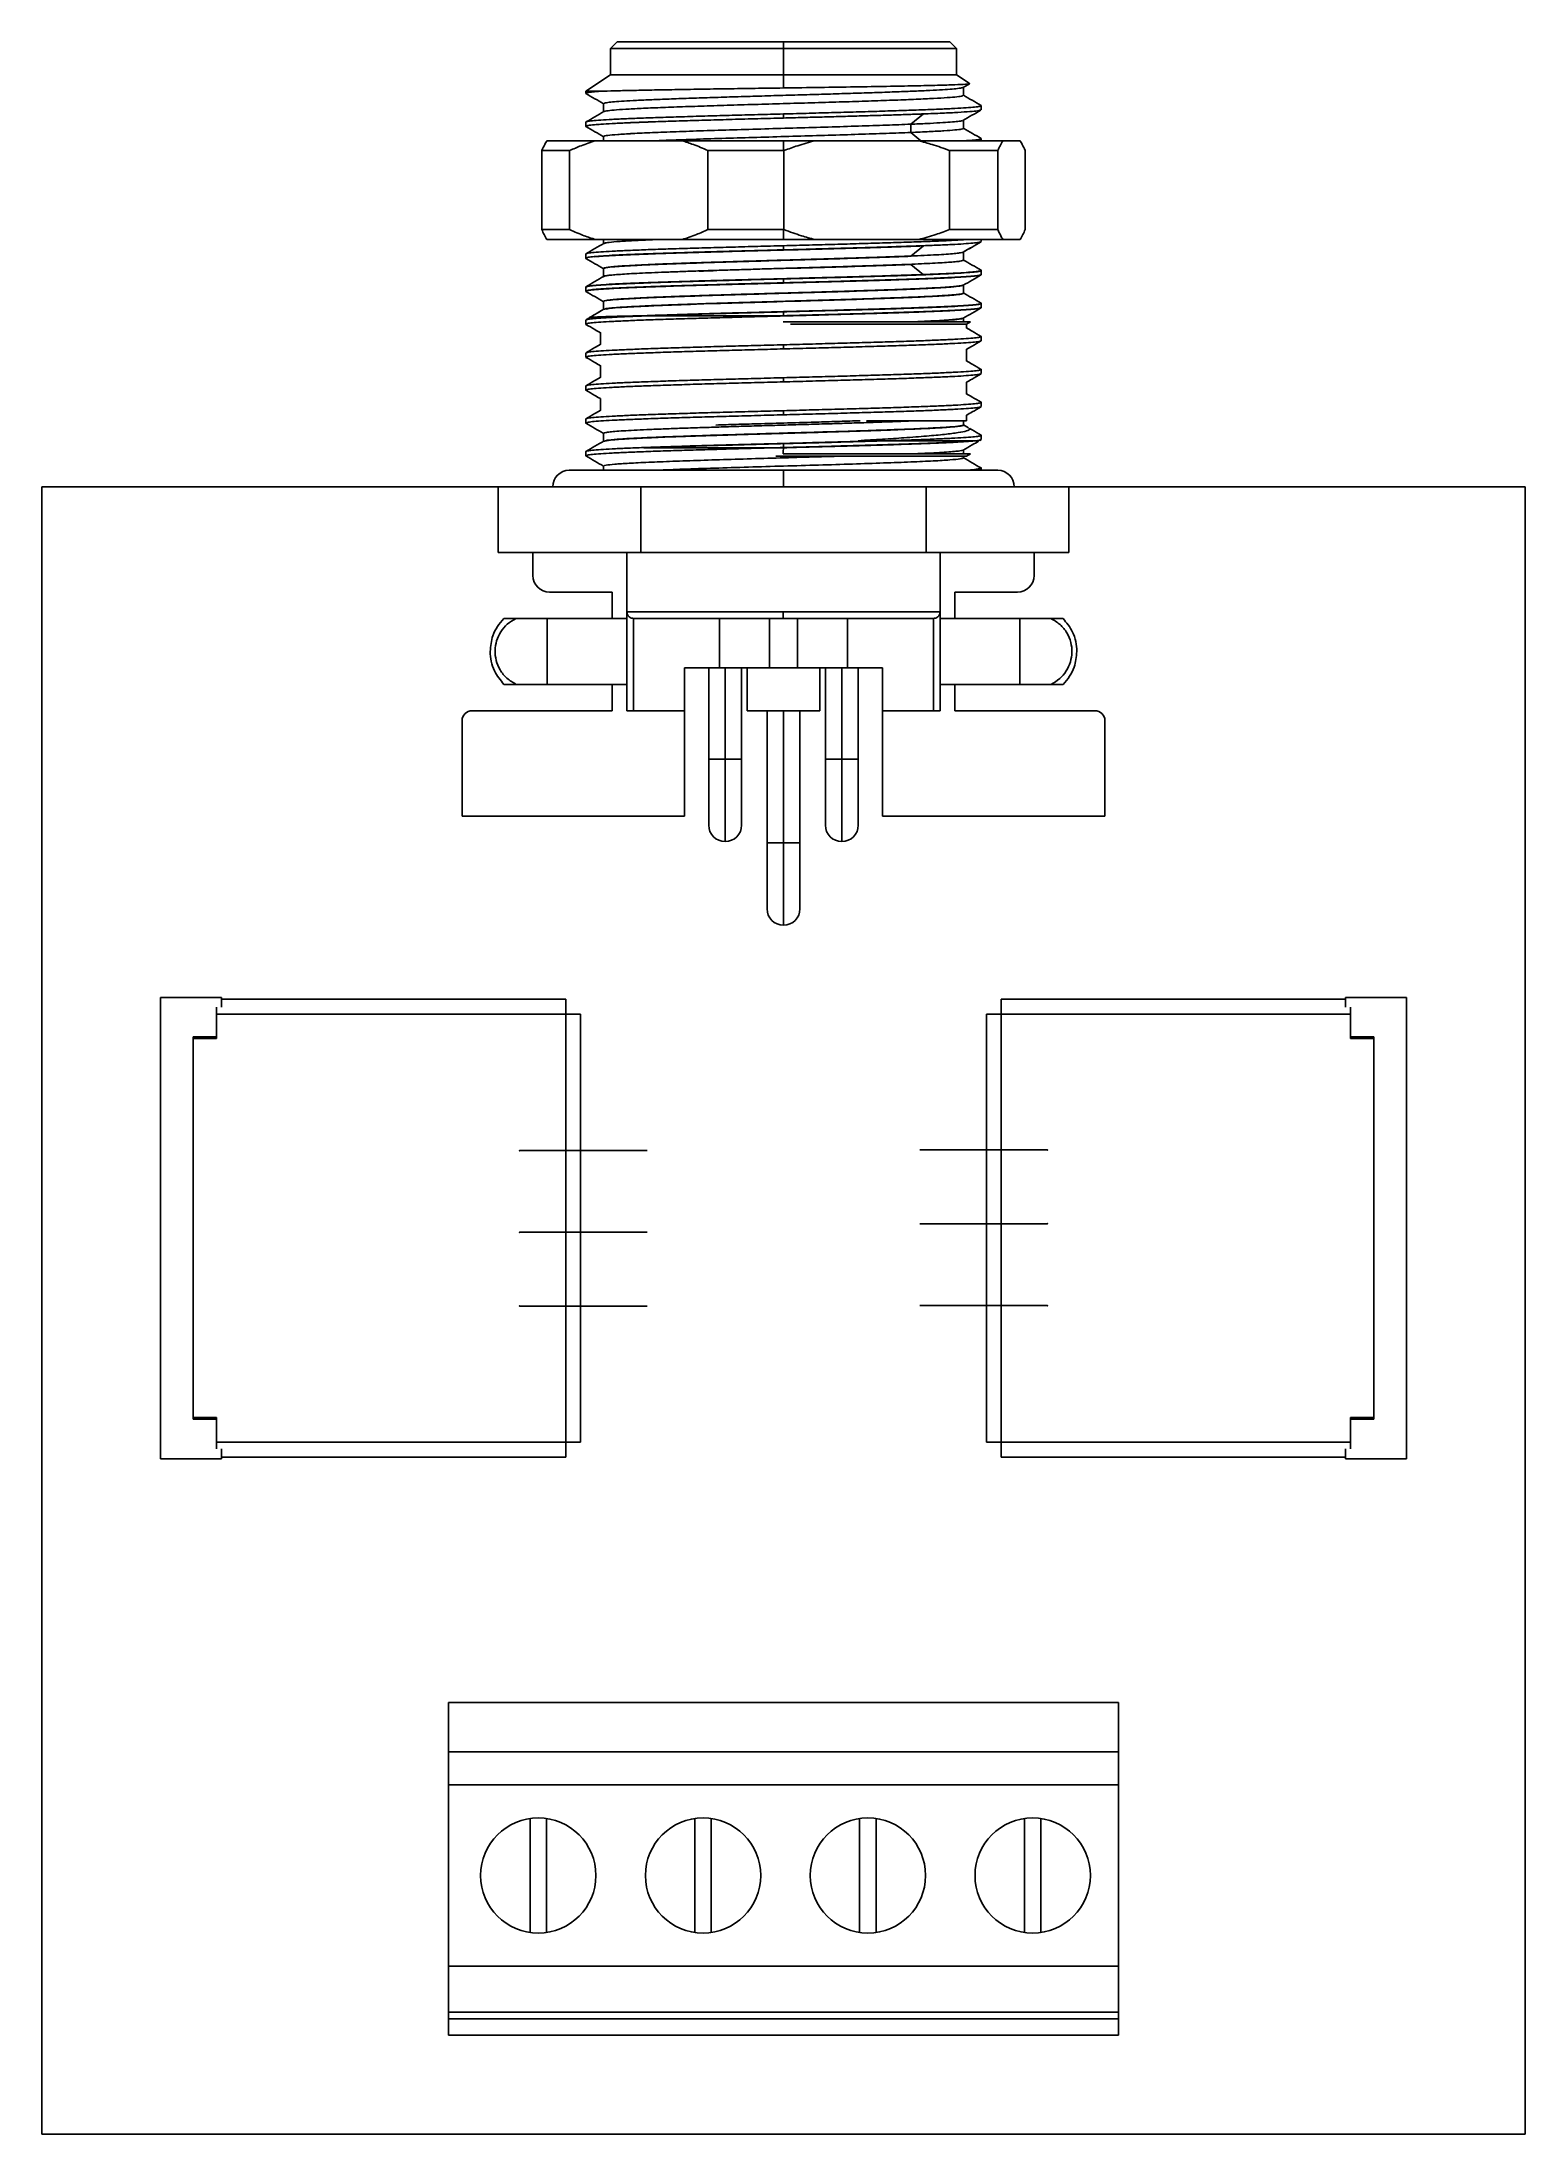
# Model space of a CAD drawing. Header units: millimetres. Extents: x 12.5 to 57.5, y -27.5 to 36.
import ezdxf

# ---------------------------------------------------------------- set-up
doc = ezdxf.new("R2010")
doc.units = ezdxf.units.MM
doc.header["$PDSIZE"] = -1

msp = doc.modelspace()

# ---------------------------------------------------------------- linework, layer by layer
at = {"color": 7, "linetype": 'Continuous', "lineweight": 25}
for p, q in [((29.95, 36), (29.75, 35.8)), ((29.75, 35.8), (29.75, 35)), ((29.75, 35.8), (40.25, 35.8)), ((29.95, 36), (40.05, 36)), ((35, 34.6), (35, 36)), ((40.25, 35.8), (40.05, 36)), ((40.25, 35), (40.25, 35.8)), ((29.75, 35), (29, 34.5)), ((29.75, 35), (40.25, 35)), ((40.636, 34.743), (40.25, 35)), ((29, 34.5), (29, 34.438)), ((29.457, 34.5), (29, 34.5)), ((40.449, 34.615), (40.647, 34.73)), ((40.459, 34.374), (40.459, 34.621)), ((29.541, 34.126), (29.541, 33.879)), ((35, 33.688), (35, 33.812)), ((39.243, 33.813), (38.86, 33.5)), ((39.243, 33.813), (38.86, 33.5)), ((41, 33.937), (41, 34.062)), ((29, 33.562), (29, 33.438)), ((29.542, 33.125), (29.542, 33)), ((38.86, 33.5), (38.86, 33.25)), ((38.86, 33.25), (39.166, 33)), ((38.86, 33.25), (39.166, 33)), ((40.459, 33.374), (40.459, 33.622)), ((41, 33), (41, 33.062)), ((27.669, 32.7), (28.512, 32.7)), ((27.669, 32.7), (27.669, 30.3)), ((27.824, 33), (42.176, 33)), ((28.512, 32.7), (28.512, 30.3)), ((32.707, 32.7), (32.707, 30.3)), ((32.707, 32.7), (35.015, 32.7)), ((35, 32.7), (35, 33)), ((35.015, 32.7), (35.015, 30.3)), ((40.037, 32.7), (40.037, 30.3)), ((40.037, 32.7), (41.503, 32.7)), ((41.503, 32.7), (41.503, 30.3)), ((42.331, 32.7), (42.331, 30.3)), ((28.512, 30.3), (27.669, 30.3)), ((42.176, 30), (27.824, 30)), ((29.542, 30), (29.542, 29.879)), ((35.015, 30.3), (32.707, 30.3)), ((35, 30.3), (35, 30)), ((41.503, 30.3), (40.037, 30.3)), ((41, 29.938), (41, 30)), ((29, 29.562), (29, 29.438)), ((35, 29.688), (35, 29.812)), ((39.243, 29.806), (38.86, 29.494)), ((38.86, 29.244), (39.243, 28.931)), ((40.459, 29.375), (40.459, 29.621)), ((29.542, 29.119), (29.542, 28.879)), ((35, 28.681), (35, 28.812)), ((40.458, 28.375), (40.458, 28.615)), ((40.994, 28.93), (40.995, 28.931)), ((41, 29.062), (41, 29.062)), ((41, 28.938), (41, 29.056)), ((41, 28.931), (41, 28.937)), ((29, 28.562), (29, 28.556)), ((29, 28.556), (29, 28.431)), ((29.004, 28.562), (29.003, 28.561)), ((29.542, 28.119), (29.542, 27.879)), ((41, 28.062), (41, 28.062)), ((41, 27.938), (41, 28.056)), ((29, 27.556), (29, 27.431)), ((29.118, 27.628), (29.005, 27.562)), ((30.76, 27.688), (34.998, 27.688)), ((34.994, 27.5), (34.991, 27.5)), ((34.994, 27.5), (40.676, 27.5)), ((34.998, 27.687), (35, 27.688)), ((34.998, 27.687), (35, 27.688)), ((35, 27.681), (35, 27.812)), ((35.211, 27.431), (40.556, 27.431)), ((40.458, 27.5), (40.458, 27.614)), ((40.556, 27.431), (40.676, 27.5)), ((40.556, 27.312), (40.556, 27.431)), ((40.995, 27.931), (40.996, 27.932)), ((41, 27.931), (41, 27.937)), ((29.444, 27.175), (29.444, 26.816)), ((35, 26.681), (35, 26.806)), ((40.556, 26.312), (40.556, 26.671)), ((41, 26.931), (41, 27.056)), ((29, 26.556), (29, 26.431)), ((29.444, 26.175), (29.444, 25.816)), ((41, 25.931), (41, 26.056)), ((29, 25.556), (29, 25.431)), ((35, 25.681), (35, 25.806)), ((40.556, 25.312), (40.556, 25.671)), ((29.444, 25.175), (29.444, 24.816)), ((35, 24.681), (35, 24.806)), ((41, 24.931), (41, 25.056)), ((29, 24.556), (29, 24.431)), ((29.57, 24.132), (29.556, 24.125)), ((37.319, 24.5), (37.324, 24.5)), ((37.522, 24.5), (40.556, 24.5)), ((40.458, 24.374), (40.458, 24.5)), ((40.614, 24.289), (40.458, 24.379)), ((40.556, 24.5), (40.556, 24.671)), ((40.636, 24.27), (40.622, 24.278)), ((40.657, 24.254), (40.638, 24.276)), ((29, 23.562), (29, 23.438)), ((29.542, 24.118), (29.542, 23.879)), ((30.76, 23.681), (34.998, 23.681)), ((34.998, 23.681), (35, 23.681)), ((35, 23.681), (35, 23.812)), ((40.914, 23.896), (38, 23.896)), ((40.459, 23.494), (40.459, 23.615)), ((40.954, 23.901), (40.996, 23.925)), ((41, 23.931), (41, 24.056)), ((41.5, 23), (28.5, 23)), ((29.541, 23.127), (29.541, 23)), ((34.764, 23.425), (40.556, 23.425)), ((34.994, 23.494), (34.991, 23.494)), ((34.994, 23.494), (40.676, 23.494)), ((35, 22.5), (35, 23)), ((40.459, 23.373), (40.459, 23.425)), ((40.556, 23.425), (40.676, 23.494)), ((41, 23), (41, 23.062)), ((57.5, 22.5), (12.5, 22.5)), ((12.5, 22.5), (12.5, -27.5)), ((26.34, 22.5), (26.34, 20.5)), ((30.67, 22.5), (30.67, 20.5)), ((39.33, 22.5), (39.33, 20.5)), ((43.66, 22.5), (43.66, 20.5)), ((57.5, -27.5), (57.5, 22.5)), ((43.66, 20.5), (26.34, 20.5)), ((27.4, 20.5), (27.4, 19.8)), ((30.25, 15.7), (30.25, 20.5)), ((39.75, 15.7), (39.75, 20.5)), ((42.6, 19.8), (42.6, 20.5)), ((27.9, 19.3), (29.8, 19.3)), ((29.8, 19.3), (29.8, 18.5)), ((40.2, 19.3), (42.1, 19.3)), ((40.2, 18.5), (40.2, 19.3)), ((26.892, 18.5), (30.25, 18.5)), ((27.832, 16.5), (27.832, 18.5)), ((39.75, 18.7), (30.25, 18.7)), ((39.55, 18.5), (30.45, 18.5)), ((30.45, 15.7), (30.45, 18.5)), ((33.062, 18.5), (33.062, 17)), ((34.577, 18.5), (34.577, 17)), ((34.99, 18.7), (34.99, 18.5)), ((35.423, 18.5), (35.423, 17)), ((36.938, 18.5), (36.938, 17)), ((39.55, 15.7), (39.55, 18.5)), ((39.75, 18.5), (43.108, 18.5)), ((42.168, 16.5), (42.168, 18.5)), ((38, 17), (32, 17)), ((32, 12.5), (32, 17)), ((32.73, 17), (32.73, 12.23)), ((33.23, 11.73), (33.23, 17)), ((33.73, 12.23), (33.73, 17)), ((33.9, 17), (33.9, 15.7)), ((36.1, 17), (36.1, 15.7)), ((36.27, 17), (36.27, 12.23)), ((36.77, 11.73), (36.77, 17)), ((37.27, 12.23), (37.27, 17)), ((38, 17), (38, 12.5)), ((26.892, 16.5), (30.25, 16.5)), ((29.8, 16.5), (29.8, 15.7)), ((39.75, 16.5), (43.108, 16.5)), ((40.2, 15.7), (40.2, 16.5)), ((25.25, 15.4), (25.25, 12.5)), ((29.8, 15.7), (25.55, 15.7)), ((32, 15.7), (30.25, 15.7)), ((36.1, 15.7), (33.9, 15.7)), ((34.5, 15.7), (34.5, 9.69)), ((35, 9.19), (35, 15.7)), ((35.5, 9.69), (35.5, 15.7)), ((39.75, 15.7), (38, 15.7)), ((44.45, 15.7), (40.2, 15.7)), ((44.75, 12.5), (44.75, 15.4)), ((32.73, 14.23), (33.73, 14.23)), ((37.27, 14.23), (36.27, 14.23)), ((25.25, 12.5), (32, 12.5)), ((38, 12.5), (44.75, 12.5)), ((34.5, 11.69), (35.5, 11.69)), ((16.095, -7), (16.095, 7)), ((16.095, 7), (17.945, 7)), ((17.945, 6.704), (17.945, 7)), ((52.055, 7), (52.055, 6.704)), ((53.905, 7), (52.055, 7)), ((53.905, 7), (53.905, -7)), ((17.795, 5.75), (17.795, 6.704)), ((17.795, 6.495), (28.845, 6.495)), ((28.395, 6.95), (17.945, 6.95)), ((28.394, -6.495), (28.394, 6.495)), ((28.395, 6.495), (28.395, 6.95)), ((28.845, 6.495), (28.845, -6.495)), ((41.155, -6.495), (41.155, 6.495)), ((52.205, 6.495), (41.155, 6.495)), ((41.605, 6.95), (41.605, 6.495)), ((41.605, 6.95), (52.055, 6.95)), ((41.606, 6.495), (41.606, -6.495)), ((52.205, 6.704), (52.205, 5.75)), ((17.095, -5.8), (17.095, 5.8)), ((17.795, 5.8), (17.095, 5.8)), ((17.095, 5.75), (17.795, 5.75)), ((52.905, 5.8), (52.205, 5.8)), ((52.905, 5.75), (52.205, 5.75)), ((52.905, 5.8), (52.905, -5.8)), ((17.095, -5.75), (17.795, -5.75)), ((17.095, -5.8), (17.795, -5.8)), ((17.795, -6.704), (17.795, -5.75)), ((52.905, -5.75), (52.205, -5.75)), ((52.205, -5.75), (52.205, -6.704)), ((52.205, -5.8), (52.905, -5.8)), ((17.795, -6.495), (28.845, -6.495)), ((17.945, -7), (17.945, -6.704)), ((28.395, -6.95), (17.945, -6.95)), ((28.395, -6.95), (28.395, -6.495)), ((52.205, -6.495), (41.155, -6.495)), ((41.605, -6.495), (41.605, -6.95)), ((41.605, -6.95), (52.055, -6.95)), ((52.055, -6.704), (52.055, -7)), ((16.095, -7), (17.945, -7)), ((53.905, -7), (52.055, -7)), ((24.84, -14.4), (45.16, -14.4)), ((24.84, -24.5), (24.84, -14.4)), ((45.16, -24.5), (45.16, -14.4)), ((24.84, -15.9), (45.16, -15.9)), ((24.84, -16.9), (45.16, -16.9)), ((27.31, -17.918), (27.31, -21.382)), ((27.81, -17.918), (27.81, -21.382)), ((32.31, -17.918), (32.31, -21.382)), ((32.81, -17.918), (32.81, -21.382)), ((37.31, -17.918), (37.31, -21.382)), ((37.81, -17.918), (37.81, -21.382)), ((42.31, -17.918), (42.31, -21.382)), ((42.81, -17.918), (42.81, -21.382)), ((24.84, -22.4), (45.16, -22.4)), ((24.84, -23.8), (45.16, -23.8)), ((24.84, -24), (45.16, -24)), ((45.16, -24.5), (24.84, -24.5)), ((12.5, -27.5), (57.5, -27.5))]:
    msp.add_line(p, q, dxfattribs=at)
at = {"color": 7, "linetype": 'Continuous'}
for p, q in [((26.993, 2.353), (30.86, 2.353)), ((43.007, 2.37), (39.14, 2.37)), ((43.007, 0.129), (39.14, 0.129)), ((26.993, -0.129), (30.86, -0.129)), ((26.993, -2.37), (30.86, -2.37)), ((43.007, -2.353), (39.14, -2.353))]:
    msp.add_line(p, q, dxfattribs=at)
at = {"color": 7, "linetype": 'Continuous', "lineweight": 25}
for centre in [(27.56, -19.65), (32.56, -19.65), (37.56, -19.65), (42.56, -19.65)]:
    msp.add_circle(centre, 1.75, dxfattribs=at)
for centre, radius, start, end in [((28.5, 22.5), 0.5, 90, 180), ((41.5, 22.5), 0.5, 0, 90), ((27.9, 19.8), 0.5, 180, 270), ((42.1, 19.8), 0.5, 270, 0), ((25.55, 15.4), 0.3, 90, 180), ((44.45, 15.4), 0.3, 0, 90), ((33.23, 12.23), 0.5, 180, 0), ((36.77, 12.23), 0.5, 180, 0), ((35, 9.69), 0.5, 180, 0)]:
    msp.add_arc(centre, radius, start, end, dxfattribs=at)
for points, knots in [([(29.457, 34.5), (29.37, 34.493), (29.198, 34.48), (29.056, 34.461), (28.991, 34.447), (29.005, 34.439), (29.007, 34.438)], [0, 0, 0, 0, 0.312512, 0.625024, 0.937535, 1, 1, 1, 1]), ([(29.002, 34.433), (29.094, 34.38), (29.273, 34.276), (29.453, 34.172), (29.541, 34.121)], [0, 0, 0, 0, 0.508474, 1, 1, 1, 1]), ([(29.457, 34.5), (29.587, 34.504), (29.846, 34.513), (30.375, 34.525), (30.993, 34.538), (31.696, 34.55), (32.465, 34.563), (33.284, 34.575), (34.136, 34.588), (34.712, 34.596), (35, 34.6)], [0, 0, 0, 0, 0.12639, 0.252383, 0.377979, 0.503178, 0.627979, 0.752383, 0.87639, 1, 1, 1, 1]), ([(40.44, 34.617), (40.436, 34.613), (40.423, 34.602), (40.295, 34.584), (40.068, 34.563), (39.745, 34.542), (39.34, 34.521), (38.856, 34.499), (38.304, 34.478), (37.693, 34.457), (37.034, 34.436), (36.339, 34.414), (35.62, 34.393), (34.89, 34.372), (34.161, 34.351), (33.448, 34.329), (32.763, 34.308), (32.117, 34.287), (31.523, 34.265), (30.99, 34.244), (30.53, 34.223), (30.148, 34.202), (29.853, 34.18), (29.653, 34.159), (29.549, 34.141), (29.552, 34.129), (29.553, 34.125)], [0, 0, 0, 0, 0.023386, 0.06659, 0.10979, 0.152992, 0.196195, 0.239395, 0.282598, 0.325798, 0.369, 0.412202, 0.455403, 0.498606, 0.541806, 0.585009, 0.62821, 0.671411, 0.714614, 0.757814, 0.801017, 0.844218, 0.887419, 0.930622, 0.973822, 1, 1, 1, 1]), ([(40.444, 34.375), (40.444, 34.369), (40.442, 34.355), (40.282, 34.332), (39.991, 34.307), (39.571, 34.282), (39.038, 34.257), (38.403, 34.232), (37.684, 34.206), (36.898, 34.181), (36.064, 34.156), (35.204, 34.131), (34.339, 34.106), (33.49, 34.081), (32.679, 34.055), (31.926, 34.03), (31.249, 34.005), (30.667, 33.98), (30.191, 33.955), (29.84, 33.93), (29.615, 33.906), (29.575, 33.89), (29.557, 33.883)], [0, 0, 0, 0, 0.03559, 0.086744, 0.137894, 0.189048, 0.240198, 0.291352, 0.342503, 0.393656, 0.444807, 0.49596, 0.547112, 0.598264, 0.649416, 0.700568, 0.751721, 0.802872, 0.854025, 0.905176, 0.95633, 1, 1, 1, 1]), ([(35, 34.6), (35.371, 34.606), (36.111, 34.617), (37.172, 34.633), (38.147, 34.649), (38.999, 34.666), (39.699, 34.682), (40.227, 34.698), (40.545, 34.714), (40.677, 34.726), (40.637, 34.733), (40.63, 34.734)], [0, 0, 0, 0, 0.123314, 0.246114, 0.368397, 0.490166, 0.611419, 0.732157, 0.85238, 0.972087, 1, 1, 1, 1]), ([(40.996, 34.069), (40.905, 34.121), (40.726, 34.225), (40.547, 34.328), (40.459, 34.379)], [0, 0, 0, 0, 0.507632, 1, 1, 1, 1]), ([(29.021, 33.429), (29.012, 33.432), (28.982, 33.442), (29.038, 33.458), (29.187, 33.479), (29.441, 33.5), (29.789, 33.521), (30.226, 33.542), (30.745, 33.562), (31.337, 33.583), (31.991, 33.604), (32.697, 33.625), (33.443, 33.646), (34.215, 33.667), (34.738, 33.681), (35, 33.688)], [0, 0, 0, 0, 0.03311, 0.113684, 0.194258, 0.274833, 0.355407, 0.435981, 0.516555, 0.597129, 0.677703, 0.758278, 0.838852, 0.919426, 1, 1, 1, 1]), ([(29.549, 33.883), (29.458, 33.831), (29.277, 33.726), (29.095, 33.621), (29.004, 33.568)], [0, 0, 0, 0, 0.499981, 1, 1, 1, 1]), ([(29.28, 33.486), (29.335, 33.49), (29.469, 33.502), (29.791, 33.521), (30.226, 33.542), (30.746, 33.563), (31.337, 33.583), (31.991, 33.604), (32.697, 33.625), (33.443, 33.646), (34.215, 33.667), (34.738, 33.681), (35, 33.688)], [0, 0, 0, 0, 0.072073, 0.17518, 0.278275, 0.381381, 0.484486, 0.587582, 0.69069, 0.793793, 0.89689, 1, 1, 1, 1]), ([(35, 33.812), (35.262, 33.819), (35.785, 33.833), (36.557, 33.854), (37.303, 33.875), (38.009, 33.896), (38.663, 33.917), (39.255, 33.937), (39.774, 33.958), (40.211, 33.979), (40.559, 34), (40.813, 34.021), (40.961, 34.042), (41.018, 34.058), (40.989, 34.068), (40.982, 34.07)], [0, 0, 0, 0, 0.080905, 0.161811, 0.242716, 0.323621, 0.404526, 0.485432, 0.566337, 0.647242, 0.728147, 0.809053, 0.889958, 0.970863, 1, 1, 1, 1]), ([(35, 33.688), (35.196, 33.693), (35.589, 33.703), (36.172, 33.719), (36.744, 33.734), (37.3, 33.75), (37.833, 33.766), (38.338, 33.781), (38.814, 33.797), (39.1, 33.807), (39.243, 33.813)], [0, 0, 0, 0, 0.124999, 0.24999, 0.374993, 0.500001, 0.624996, 0.749989, 0.874995, 1, 1, 1, 1]), ([(40.979, 33.927), (40.955, 33.92), (40.903, 33.905), (40.668, 33.883), (40.31, 33.859), (39.841, 33.836), (39.442, 33.82), (39.243, 33.812)], [0, 0, 0, 0, 0.178664, 0.383998, 0.589332, 0.794666, 1, 1, 1, 1]), ([(40.441, 33.611), (40.532, 33.664), (40.715, 33.77), (40.898, 33.876), (40.989, 33.929)], [0, 0, 0, 0, 0.499972, 1, 1, 1, 1]), ([(29.029, 33.426), (29.017, 33.43), (28.984, 33.441), (29.004, 33.452), (29.061, 33.46), (29.066, 33.46)], [0, 0, 0, 0, 0.343569, 0.944018, 1, 1, 1, 1]), ([(29.007, 33.43), (29.098, 33.378), (29.276, 33.275), (29.454, 33.172), (29.542, 33.121)], [0, 0, 0, 0, 0.509317, 1, 1, 1, 1]), ([(29.009, 33.429), (29.099, 33.377), (29.276, 33.274), (29.454, 33.172), (29.542, 33.121)], [0, 0, 0, 0, 0.507824, 1, 1, 1, 1]), ([(38.86, 33.5), (38.619, 33.491), (38.138, 33.472), (37.284, 33.443), (36.366, 33.415), (35.404, 33.387), (34.429, 33.358), (33.472, 33.33), (32.563, 33.302), (31.731, 33.273), (31.003, 33.245), (30.401, 33.217), (29.941, 33.188), (29.654, 33.16), (29.528, 33.139), (29.553, 33.127), (29.557, 33.125)], [0, 0, 0, 0, 0.075532, 0.151054, 0.226585, 0.302108, 0.377638, 0.453162, 0.528692, 0.604216, 0.679745, 0.75527, 0.830798, 0.906325, 0.981851, 1, 1, 1, 1]), ([(38.86, 33.5), (38.619, 33.491), (38.138, 33.472), (37.284, 33.443), (36.366, 33.415), (35.404, 33.387), (34.429, 33.358), (33.471, 33.33), (32.563, 33.302), (31.731, 33.273), (31.003, 33.245), (30.4, 33.217), (29.942, 33.189), (29.65, 33.16), (29.521, 33.136), (29.558, 33.121), (29.572, 33.116)], [0, 0, 0, 0, 0.073712, 0.147414, 0.221126, 0.294828, 0.368539, 0.442243, 0.515952, 0.589657, 0.663366, 0.737072, 0.81078, 0.884486, 0.958193, 1, 1, 1, 1]), ([(38.86, 33.25), (38.619, 33.24), (38.138, 33.222), (37.284, 33.193), (36.366, 33.165), (35.404, 33.137), (34.429, 33.108), (33.471, 33.08), (32.565, 33.052), (31.773, 33.025), (31.346, 33.008), (31.153, 33)], [0, 0, 0, 0, 0.113367, 0.22672, 0.340086, 0.45344, 0.566805, 0.68016, 0.793524, 0.90688, 1, 1, 1, 1]), ([(38.86, 33.25), (38.619, 33.24), (38.138, 33.222), (37.284, 33.193), (36.366, 33.165), (35.404, 33.137), (34.429, 33.108), (33.471, 33.08), (32.565, 33.052), (31.773, 33.025), (31.346, 33.008), (31.153, 33)], [0, 0, 0, 0, 0.113367, 0.22672, 0.340086, 0.45344, 0.566805, 0.68016, 0.793524, 0.90688, 1, 1, 1, 1]), ([(40.433, 33.613), (40.43, 33.611), (40.419, 33.602), (40.299, 33.585), (40.076, 33.564), (39.755, 33.543), (39.356, 33.521), (39.025, 33.507), (38.86, 33.5)], [0, 0, 0, 0, 0.061867, 0.249502, 0.437122, 0.624755, 0.81238, 1, 1, 1, 1]), ([(40.457, 33.375), (40.445, 33.367), (40.422, 33.35), (40.217, 33.325), (39.889, 33.3), (39.442, 33.275), (39.054, 33.258), (38.86, 33.25)], [0, 0, 0, 0, 0.194554, 0.395919, 0.59728, 0.798646, 1, 1, 1, 1]), ([(41.001, 33.064), (40.91, 33.117), (40.73, 33.221), (40.549, 33.326), (40.459, 33.378)], [0, 0, 0, 0, 0.50227, 1, 1, 1, 1]), ([(40.986, 33.062), (40.99, 33.06), (41.006, 33.049), (40.895, 33.031), (40.737, 33.013), (40.571, 33.003), (40.53, 33)], [0, 0, 0, 0, 0.124956, 0.499975, 0.874994, 1, 1, 1, 1]), ([(40.986, 33.062), (40.99, 33.06), (41.006, 33.049), (40.895, 33.031), (40.738, 33.013), (40.575, 33.003), (40.536, 33)], [0, 0, 0, 0, 0.125792, 0.503319, 0.880847, 1, 1, 1, 1]), ([(27.669, 32.7), (27.698, 32.765), (27.749, 32.878), (27.801, 32.963), (27.824, 33)], [0, 0, 0, 0, 0.567052, 1, 1, 1, 1]), ([(29.297, 33), (29.15, 32.952), (28.886, 32.866), (28.628, 32.751), (28.512, 32.7)], [0, 0, 0, 0, 0.553419, 1, 1, 1, 1]), ([(32.707, 32.7), (32.56, 32.765), (32.302, 32.878), (32.037, 32.963), (31.922, 33)], [0, 0, 0, 0, 0.567052, 1, 1, 1, 1]), ([(35.955, 33), (35.779, 32.952), (35.462, 32.866), (35.153, 32.751), (35.015, 32.7)], [0, 0, 0, 0, 0.553419, 1, 1, 1, 1]), ([(40.037, 32.7), (39.862, 32.765), (39.553, 32.878), (39.235, 32.963), (39.098, 33)], [0, 0, 0, 0, 0.567052, 1, 1, 1, 1]), ([(41.658, 33), (41.629, 32.952), (41.576, 32.866), (41.526, 32.751), (41.503, 32.7)], [0, 0, 0, 0, 0.553419, 1, 1, 1, 1]), ([(42.331, 32.7), (42.302, 32.765), (42.251, 32.878), (42.199, 32.963), (42.176, 33)], [0, 0, 0, 0, 0.567052, 1, 1, 1, 1]), ([(27.824, 30), (27.795, 30.048), (27.743, 30.134), (27.692, 30.249), (27.669, 30.3)], [0, 0, 0, 0, 0.553419, 1, 1, 1, 1]), ([(28.512, 30.3), (28.659, 30.235), (28.917, 30.122), (29.182, 30.037), (29.297, 30)], [0, 0, 0, 0, 0.567052, 1, 1, 1, 1]), ([(29.549, 29.883), (29.458, 29.831), (29.277, 29.726), (29.095, 29.621), (29.005, 29.569)], [0, 0, 0, 0, 0.499981, 1, 1, 1, 1]), ([(29.548, 29.883), (29.458, 29.831), (29.277, 29.726), (29.095, 29.621), (29.005, 29.569)], [0, 0, 0, 0, 0.4991832, 1, 1, 1, 1]), ([(31.155, 30), (31.095, 29.998), (30.793, 29.986), (30.369, 29.965), (29.918, 29.936), (29.626, 29.908), (29.573, 29.89), (29.547, 29.881)], [0, 0, 0, 0, 0.058382, 0.29532, 0.532259, 0.769201, 1, 1, 1, 1]), ([(31.155, 30), (31.095, 29.998), (30.793, 29.986), (30.369, 29.965), (29.919, 29.936), (29.632, 29.909), (29.581, 29.891), (29.556, 29.883)], [0, 0, 0, 0, 0.059505, 0.301004, 0.542502, 0.784004, 1, 1, 1, 1]), ([(31.922, 30), (32.069, 30.048), (32.333, 30.134), (32.591, 30.249), (32.707, 30.3)], [0, 0, 0, 0, 0.553419, 1, 1, 1, 1]), ([(40.981, 29.93), (40.974, 29.925), (40.955, 29.914), (40.809, 29.896), (40.56, 29.875), (40.211, 29.854), (39.774, 29.833), (39.255, 29.812), (38.663, 29.792), (38.009, 29.771), (37.303, 29.75), (36.557, 29.729), (35.785, 29.708), (35.262, 29.694), (35, 29.688)], [0, 0, 0, 0, 0.05368, 0.139709, 0.225738, 0.311767, 0.397796, 0.483825, 0.569854, 0.655884, 0.741913, 0.827942, 0.913971, 1, 1, 1, 1]), ([(40.981, 29.93), (40.974, 29.925), (40.955, 29.914), (40.809, 29.896), (40.56, 29.875), (40.211, 29.854), (39.774, 29.833), (39.255, 29.812), (38.663, 29.792), (38.009, 29.771), (37.303, 29.75), (36.557, 29.729), (35.785, 29.708), (35.262, 29.694), (35, 29.688)], [0, 0, 0, 0, 0.05368, 0.139709, 0.225738, 0.311767, 0.397796, 0.483825, 0.569854, 0.655884, 0.741913, 0.827942, 0.913971, 1, 1, 1, 1]), ([(35.015, 30.3), (35.191, 30.235), (35.5, 30.122), (35.817, 30.037), (35.955, 30)], [0, 0, 0, 0, 0.567052, 1, 1, 1, 1]), ([(39.098, 30), (39.273, 30.048), (39.591, 30.134), (39.899, 30.249), (40.037, 30.3)], [0, 0, 0, 0, 0.553419, 1, 1, 1, 1]), ([(40.448, 29.615), (40.539, 29.667), (40.721, 29.773), (40.903, 29.878), (40.994, 29.931)], [0, 0, 0, 0, 0.499979, 1, 1, 1, 1]), ([(40.451, 29.616), (40.541, 29.669), (40.722, 29.773), (40.903, 29.878), (40.994, 29.931)], [0, 0, 0, 0, 0.497166, 1, 1, 1, 1]), ([(41.503, 30.3), (41.532, 30.235), (41.583, 30.122), (41.635, 30.037), (41.658, 30)], [0, 0, 0, 0, 0.567052, 1, 1, 1, 1]), ([(42.176, 30), (42.205, 30.048), (42.257, 30.134), (42.308, 30.249), (42.331, 30.3)], [0, 0, 0, 0, 0.553419, 1, 1, 1, 1]), ([(29.008, 29.434), (29.005, 29.435), (28.983, 29.443), (29.04, 29.458), (29.186, 29.479), (29.441, 29.5), (29.789, 29.521), (30.226, 29.542), (30.745, 29.562), (31.337, 29.583), (31.991, 29.604), (32.697, 29.625), (33.443, 29.646), (34.215, 29.667), (34.738, 29.681), (35, 29.688)], [0, 0, 0, 0, 0.012589, 0.094873, 0.177157, 0.259441, 0.341726, 0.42401, 0.506294, 0.588579, 0.670863, 0.753147, 0.835431, 0.917716, 1, 1, 1, 1]), ([(29.021, 29.423), (29.013, 29.425), (28.984, 29.435), (29.004, 29.446), (29.061, 29.453), (29.066, 29.454)], [0, 0, 0, 0, 0.273168, 0.938014, 1, 1, 1, 1]), ([(29.007, 29.424), (29.098, 29.371), (29.276, 29.268), (29.454, 29.165), (29.542, 29.114)], [0, 0, 0, 0, 0.508939, 1, 1, 1, 1]), ([(35, 29.812), (34.738, 29.806), (34.215, 29.792), (33.443, 29.771), (32.697, 29.75), (31.991, 29.729), (31.337, 29.708), (30.745, 29.688), (30.226, 29.667), (29.789, 29.646), (29.44, 29.625), (29.19, 29.604), (29.044, 29.586), (29.025, 29.574), (29.018, 29.57)], [0, 0, 0, 0, 0.085813, 0.171626, 0.257438, 0.343251, 0.429064, 0.514877, 0.600689, 0.686502, 0.772315, 0.858128, 0.94394, 1, 1, 1, 1]), ([(35, 29.812), (34.738, 29.806), (34.215, 29.792), (33.443, 29.771), (32.697, 29.75), (31.991, 29.729), (31.337, 29.708), (30.745, 29.688), (30.226, 29.667), (29.789, 29.646), (29.44, 29.625), (29.19, 29.604), (29.044, 29.586), (29.025, 29.574), (29.018, 29.57)], [0, 0, 0, 0, 0.085813, 0.171626, 0.257438, 0.343251, 0.429064, 0.514877, 0.600689, 0.686502, 0.772315, 0.858128, 0.94394, 1, 1, 1, 1]), ([(29.28, 29.479), (29.335, 29.484), (29.469, 29.496), (29.791, 29.515), (30.226, 29.535), (30.746, 29.556), (31.337, 29.577), (31.991, 29.598), (32.697, 29.619), (33.443, 29.64), (34.215, 29.66), (34.738, 29.674), (35, 29.681)], [0, 0, 0, 0, 0.072073, 0.17518, 0.278275, 0.381381, 0.484486, 0.587582, 0.69069, 0.793793, 0.89689, 1, 1, 1, 1]), ([(40.449, 29.616), (40.449, 29.616), (40.449, 29.609), (40.38, 29.597), (40.237, 29.578), (40.015, 29.56), (39.727, 29.541), (39.374, 29.522), (38.962, 29.504), (38.497, 29.485), (37.983, 29.467), (37.43, 29.448), (36.843, 29.43), (36.231, 29.411), (35.603, 29.393), (34.966, 29.374), (34.33, 29.355), (33.703, 29.337), (33.094, 29.318), (32.51, 29.3), (31.96, 29.281), (31.452, 29.263), (30.992, 29.244), (30.586, 29.226), (30.24, 29.207), (29.958, 29.188), (29.745, 29.17), (29.605, 29.151), (29.535, 29.134), (29.547, 29.123), (29.553, 29.117)], [0, 0, 0, 0, 0.002452, 0.039635, 0.076817, 0.114, 0.151183, 0.188365, 0.225548, 0.26273, 0.299914, 0.337096, 0.374279, 0.411462, 0.448644, 0.485827, 0.523009, 0.560192, 0.597375, 0.634557, 0.671741, 0.708923, 0.746106, 0.783288, 0.820471, 0.857654, 0.894836, 0.932019, 0.969201, 1, 1, 1, 1]), ([(38.86, 29.494), (38.619, 29.484), (38.138, 29.465), (37.284, 29.437), (36.366, 29.409), (35.404, 29.38), (34.429, 29.352), (33.471, 29.324), (32.563, 29.295), (31.731, 29.267), (31.003, 29.239), (30.399, 29.21), (29.946, 29.182), (29.638, 29.154), (29.577, 29.135), (29.546, 29.126)], [0, 0, 0, 0, 0.076928, 0.153846, 0.230773, 0.307692, 0.384619, 0.461538, 0.538464, 0.615384, 0.692309, 0.769231, 0.846155, 0.923077, 1, 1, 1, 1]), ([(40.449, 29.616), (40.449, 29.616), (40.449, 29.609), (40.379, 29.597), (40.236, 29.578), (40.014, 29.56), (39.727, 29.541), (39.374, 29.522), (38.962, 29.504), (38.496, 29.485), (37.984, 29.467), (37.43, 29.448), (36.843, 29.43), (36.231, 29.411), (35.603, 29.393), (34.967, 29.374), (34.331, 29.355), (33.704, 29.337), (33.094, 29.318), (32.51, 29.3), (31.961, 29.281), (31.453, 29.263), (30.992, 29.244), (30.586, 29.226), (30.24, 29.207), (29.959, 29.188), (29.745, 29.17), (29.606, 29.151), (29.541, 29.136), (29.549, 29.128), (29.551, 29.125)], [0, 0, 0, 0, 0.002483, 0.04024, 0.078009, 0.11578, 0.153542, 0.191298, 0.229066, 0.266837, 0.3046, 0.342356, 0.380122, 0.417894, 0.455659, 0.493415, 0.531179, 0.56895, 0.606717, 0.644474, 0.682235, 0.720007, 0.757775, 0.795533, 0.833293, 0.871063, 0.908833, 0.946592, 0.98435, 1, 1, 1, 1]), ([(40.459, 29.376), (40.454, 29.37), (40.445, 29.359), (40.356, 29.343), (40.214, 29.326), (40.013, 29.309), (39.758, 29.293), (39.452, 29.276), (39.097, 29.26), (38.698, 29.243), (38.258, 29.226), (37.783, 29.21), (37.277, 29.193), (36.747, 29.177), (36.198, 29.16), (35.636, 29.143), (35.067, 29.127), (34.497, 29.11), (33.933, 29.094), (33.381, 29.077), (32.845, 29.06), (32.334, 29.044), (31.851, 29.027), (31.403, 29.011), (30.993, 28.994), (30.627, 28.977), (30.309, 28.961), (30.042, 28.944), (29.829, 28.928), (29.672, 28.911), (29.573, 28.895), (29.556, 28.885), (29.548, 28.88)], [0, 0, 0, 0, 0.033481, 0.066964, 0.100441, 0.133916, 0.167396, 0.200879, 0.234357, 0.267832, 0.301311, 0.334794, 0.368273, 0.401748, 0.435226, 0.468709, 0.502189, 0.535664, 0.569141, 0.602624, 0.636105, 0.66958, 0.703056, 0.736539, 0.770021, 0.803497, 0.836972, 0.870454, 0.903936, 0.937413, 0.970888, 1, 1, 1, 1]), ([(40.457, 29.375), (40.453, 29.37), (40.443, 29.359), (40.356, 29.343), (40.214, 29.326), (40.013, 29.309), (39.758, 29.293), (39.452, 29.276), (39.097, 29.26), (38.698, 29.243), (38.258, 29.226), (37.783, 29.21), (37.277, 29.193), (36.747, 29.177), (36.198, 29.16), (35.636, 29.143), (35.067, 29.127), (34.497, 29.11), (33.933, 29.094), (33.381, 29.077), (32.845, 29.06), (32.334, 29.044), (31.851, 29.027), (31.403, 29.011), (30.993, 28.994), (30.627, 28.977), (30.309, 28.961), (30.043, 28.944), (29.829, 28.928), (29.673, 28.911), (29.578, 28.896), (29.561, 28.887), (29.554, 28.883)], [0, 0, 0, 0, 0.031765, 0.065508, 0.099245, 0.13298, 0.166721, 0.200465, 0.234203, 0.267937, 0.301677, 0.335421, 0.36916, 0.402895, 0.436634, 0.470377, 0.504118, 0.537852, 0.57159, 0.605333, 0.639075, 0.67281, 0.706547, 0.740289, 0.774032, 0.807768, 0.841503, 0.875245, 0.908988, 0.942725, 0.97646, 1, 1, 1, 1]), ([(35, 29.681), (35.196, 29.686), (35.589, 29.697), (36.172, 29.712), (36.744, 29.728), (37.3, 29.744), (37.833, 29.759), (38.338, 29.775), (38.814, 29.791), (39.1, 29.801), (39.243, 29.806)], [0, 0, 0, 0, 0.124999, 0.24999, 0.374993, 0.500001, 0.624996, 0.749989, 0.874995, 1, 1, 1, 1]), ([(38.86, 29.244), (38.619, 29.234), (38.138, 29.215), (37.284, 29.187), (36.366, 29.159), (35.694, 29.139), (35.339, 29.128), (35.308, 29.128)], [0, 0, 0, 0, 0.24414, 0.488251, 0.732389, 0.9765, 1, 1, 1, 1]), ([(40.993, 29.07), (40.903, 29.122), (40.725, 29.225), (40.547, 29.328), (40.459, 29.379)], [0, 0, 0, 0, 0.506257, 1, 1, 1, 1]), ([(40.997, 29.068), (40.905, 29.121), (40.726, 29.225), (40.547, 29.328), (40.459, 29.379)], [0, 0, 0, 0, 0.509485, 1, 1, 1, 1]), ([(29.018, 28.424), (29.011, 28.426), (28.982, 28.436), (29.039, 28.452), (29.187, 28.473), (29.441, 28.494), (29.789, 28.514), (30.226, 28.535), (30.745, 28.556), (31.337, 28.577), (31.991, 28.598), (32.697, 28.619), (33.443, 28.639), (34.215, 28.66), (34.738, 28.674), (35, 28.681)], [0, 0, 0, 0, 0.029014, 0.109929, 0.190845, 0.27176, 0.352676, 0.433591, 0.514507, 0.595422, 0.676338, 0.757253, 0.838169, 0.919084, 1, 1, 1, 1]), ([(29.549, 28.883), (29.458, 28.831), (29.276, 28.726), (29.094, 28.62), (29.003, 28.568)], [0, 0, 0, 0, 0.497279, 1, 1, 1, 1]), ([(29.551, 28.885), (29.46, 28.832), (29.278, 28.727), (29.097, 28.622), (29.006, 28.569)], [0, 0, 0, 0, 0.502844, 1, 1, 1, 1]), ([(35, 28.806), (34.738, 28.799), (34.215, 28.785), (33.443, 28.764), (32.697, 28.744), (31.991, 28.723), (31.337, 28.702), (30.745, 28.681), (30.226, 28.66), (29.789, 28.639), (29.44, 28.619), (29.19, 28.598), (29.041, 28.579), (29.022, 28.567), (29.014, 28.562)], [0, 0, 0, 0, 0.085328, 0.170656, 0.255984, 0.341312, 0.42664, 0.511969, 0.597297, 0.682625, 0.767953, 0.853281, 0.938609, 1, 1, 1, 1]), ([(35, 28.812), (34.738, 28.806), (34.215, 28.792), (33.443, 28.771), (32.697, 28.75), (31.991, 28.729), (31.337, 28.708), (30.745, 28.688), (30.226, 28.667), (29.789, 28.646), (29.44, 28.625), (29.19, 28.604), (29.044, 28.586), (29.025, 28.574), (29.018, 28.57)], [0, 0, 0, 0, 0.085823, 0.171646, 0.257468, 0.343291, 0.429114, 0.514937, 0.60076, 0.686583, 0.772405, 0.858228, 0.944051, 1, 1, 1, 1]), ([(35, 28.812), (34.738, 28.806), (34.215, 28.792), (33.443, 28.771), (32.697, 28.75), (31.991, 28.729), (31.337, 28.708), (30.745, 28.688), (30.226, 28.667), (29.789, 28.646), (29.44, 28.625), (29.19, 28.604), (29.044, 28.586), (29.025, 28.574), (29.018, 28.57)], [0, 0, 0, 0, 0.085823, 0.171646, 0.257468, 0.343291, 0.429114, 0.514937, 0.60076, 0.686583, 0.772405, 0.858228, 0.944051, 1, 1, 1, 1]), ([(40.424, 28.609), (40.406, 28.604), (40.365, 28.593), (40.214, 28.576), (39.988, 28.558), (39.693, 28.539), (39.334, 28.521), (38.916, 28.502), (38.445, 28.483), (37.927, 28.465), (37.37, 28.446), (36.78, 28.428), (36.166, 28.409), (35.536, 28.391), (34.899, 28.372), (34.264, 28.354), (33.638, 28.335), (33.031, 28.316), (32.451, 28.298), (31.905, 28.279), (31.401, 28.261), (30.946, 28.242), (30.546, 28.224), (30.207, 28.205), (29.933, 28.187), (29.727, 28.168), (29.595, 28.149), (29.532, 28.132), (29.548, 28.121), (29.556, 28.117)], [0, 0, 0, 0, 0.028842, 0.066523, 0.104204, 0.141886, 0.179567, 0.217249, 0.25493, 0.292612, 0.330293, 0.367974, 0.405656, 0.443337, 0.481019, 0.5187, 0.556381, 0.594063, 0.631744, 0.669426, 0.707106, 0.744788, 0.782469, 0.820151, 0.857833, 0.895513, 0.933196, 0.970876, 1, 1, 1, 1]), ([(40.444, 28.613), (40.444, 28.613), (40.441, 28.607), (40.366, 28.595), (40.216, 28.576), (39.987, 28.558), (39.693, 28.539), (39.334, 28.521), (38.915, 28.502), (38.444, 28.483), (37.927, 28.465), (37.369, 28.446), (36.78, 28.428), (36.166, 28.409), (35.536, 28.391), (34.899, 28.372), (34.264, 28.354), (33.638, 28.335), (33.031, 28.316), (32.45, 28.298), (31.905, 28.279), (31.402, 28.261), (30.946, 28.242), (30.546, 28.224), (30.207, 28.205), (29.934, 28.187), (29.727, 28.168), (29.596, 28.149), (29.538, 28.135), (29.547, 28.127), (29.55, 28.125)], [0, 0, 0, 0, 0.000033, 0.038034, 0.076047, 0.114062, 0.152069, 0.190069, 0.22808, 0.266096, 0.304105, 0.342105, 0.380114, 0.41813, 0.45614, 0.49414, 0.532147, 0.570163, 0.608175, 0.646176, 0.684181, 0.722197, 0.76021, 0.798213, 0.836216, 0.87423, 0.912245, 0.950249, 0.988251, 1, 1, 1, 1]), ([(40.454, 28.615), (40.432, 28.606), (40.387, 28.587), (40.106, 28.559), (39.672, 28.531), (39.089, 28.502), (38.376, 28.474), (37.557, 28.446), (36.657, 28.417), (35.705, 28.389), (34.731, 28.361), (33.765, 28.333), (32.838, 28.304), (31.979, 28.276), (31.216, 28.248), (30.573, 28.219), (30.065, 28.191), (29.732, 28.163), (29.569, 28.143), (29.567, 28.134), (29.567, 28.133)], [0, 0, 0, 0, 0.056453, 0.115272, 0.174095, 0.232915, 0.291737, 0.350557, 0.409379, 0.4682, 0.527021, 0.585843, 0.644663, 0.703486, 0.762305, 0.821128, 0.879946, 0.938771, 0.997588, 1, 1, 1, 1]), ([(32.969, 29.058), (32.834, 29.054), (32.649, 29.048), (32.488, 29.042), (32.444, 29.041)], [0, 0, 0, 0, 0.732408, 1, 1, 1, 1]), ([(40.981, 29.07), (40.989, 29.068), (41.018, 29.058), (40.961, 29.042), (40.813, 29.021), (40.559, 29), (40.211, 28.979), (39.774, 28.958), (39.255, 28.938), (38.663, 28.917), (38.009, 28.896), (37.303, 28.875), (36.557, 28.854), (35.785, 28.833), (35.262, 28.819), (35, 28.812)], [0, 0, 0, 0, 0.029476, 0.110353, 0.19123, 0.272107, 0.352984, 0.433861, 0.514738, 0.595615, 0.676492, 0.757369, 0.838246, 0.919123, 1, 1, 1, 1]), ([(40.981, 29.07), (40.989, 29.068), (41.018, 29.058), (40.961, 29.042), (40.813, 29.021), (40.559, 29), (40.211, 28.979), (39.774, 28.958), (39.255, 28.938), (38.663, 28.917), (38.009, 28.896), (37.303, 28.875), (36.557, 28.854), (35.785, 28.833), (35.262, 28.819), (35, 28.812)], [0, 0, 0, 0, 0.029476, 0.110353, 0.19123, 0.272107, 0.352984, 0.433861, 0.514738, 0.595615, 0.676492, 0.757369, 0.838246, 0.919123, 1, 1, 1, 1]), ([(35, 28.688), (35.262, 28.694), (35.785, 28.708), (36.557, 28.729), (37.303, 28.75), (38.009, 28.771), (38.663, 28.792), (39.255, 28.812), (39.774, 28.833), (40.211, 28.854), (40.56, 28.875), (40.81, 28.896), (40.956, 28.914), (40.975, 28.926), (40.982, 28.93)], [0, 0, 0, 0, 0.085844, 0.171688, 0.257532, 0.343376, 0.429221, 0.515065, 0.600909, 0.686753, 0.772597, 0.858441, 0.944285, 1, 1, 1, 1]), ([(35, 28.688), (35.262, 28.694), (35.785, 28.708), (36.557, 28.729), (37.303, 28.75), (38.009, 28.771), (38.663, 28.792), (39.255, 28.812), (39.774, 28.833), (40.211, 28.854), (40.56, 28.875), (40.81, 28.896), (40.956, 28.914), (40.975, 28.926), (40.982, 28.93)], [0, 0, 0, 0, 0.085844, 0.171688, 0.257532, 0.343376, 0.429221, 0.515065, 0.600909, 0.686753, 0.772597, 0.858441, 0.944285, 1, 1, 1, 1]), ([(35, 28.681), (35.262, 28.688), (35.785, 28.702), (36.557, 28.723), (37.303, 28.744), (38.009, 28.764), (38.663, 28.785), (39.255, 28.806), (39.774, 28.827), (40.211, 28.848), (40.56, 28.869), (40.81, 28.889), (40.958, 28.908), (40.977, 28.92), (40.985, 28.925)], [0, 0, 0, 0, 0.085375, 0.17075, 0.256125, 0.3415, 0.426875, 0.512251, 0.597626, 0.683001, 0.768376, 0.853751, 0.939126, 1, 1, 1, 1]), ([(40.986, 29.056), (40.99, 29.054), (41.006, 29.043), (40.9, 29.025), (40.672, 29.001), (40.309, 28.978), (39.841, 28.955), (39.442, 28.939), (39.243, 28.931)], [0, 0, 0, 0, 0.062476, 0.249981, 0.437486, 0.624991, 0.812495, 1, 1, 1, 1]), ([(40.454, 28.612), (40.544, 28.664), (40.725, 28.769), (40.907, 28.874), (40.997, 28.926)], [0, 0, 0, 0, 0.499182, 1, 1, 1, 1]), ([(29.005, 28.425), (29.096, 28.372), (29.275, 28.269), (29.454, 28.165), (29.542, 28.114)], [0, 0, 0, 0, 0.507157, 1, 1, 1, 1]), ([(40.453, 28.381), (40.454, 28.38), (40.471, 28.375), (40.45, 28.363), (40.384, 28.346), (40.252, 28.33), (40.065, 28.313), (39.823, 28.297), (39.529, 28.28), (39.184, 28.263), (38.795, 28.247), (38.365, 28.23), (37.898, 28.214), (37.399, 28.197), (36.874, 28.18), (36.329, 28.164), (35.769, 28.147), (35.201, 28.131), (34.631, 28.114), (34.065, 28.097), (33.509, 28.081), (32.969, 28.064), (32.452, 28.048), (31.962, 28.031), (31.505, 28.014), (31.086, 27.998), (30.71, 27.981), (30.38, 27.965), (30.1, 27.948), (29.874, 27.931), (29.703, 27.915), (29.594, 27.898), (29.543, 27.886), (29.546, 27.88), (29.547, 27.879)], [0, 0, 0, 0, 0.002134, 0.035224, 0.06831, 0.1014, 0.134495, 0.167586, 0.200672, 0.233761, 0.266856, 0.299948, 0.333034, 0.366122, 0.399216, 0.43231, 0.465396, 0.498484, 0.531577, 0.564671, 0.597759, 0.630846, 0.663938, 0.697032, 0.730121, 0.763207, 0.796299, 0.829394, 0.862484, 0.895569, 0.92866, 0.961755, 0.994846, 1, 1, 1, 1]), ([(40.453, 28.375), (40.452, 28.371), (40.452, 28.361), (40.381, 28.346), (40.252, 28.33), (40.065, 28.313), (39.823, 28.297), (39.529, 28.28), (39.184, 28.263), (38.795, 28.247), (38.365, 28.23), (37.898, 28.214), (37.399, 28.197), (36.874, 28.18), (36.329, 28.164), (35.769, 28.147), (35.201, 28.131), (34.631, 28.114), (34.065, 28.097), (33.509, 28.081), (32.969, 28.064), (32.452, 28.048), (31.962, 28.031), (31.505, 28.014), (31.086, 27.998), (30.71, 27.981), (30.38, 27.965), (30.1, 27.948), (29.874, 27.931), (29.705, 27.915), (29.59, 27.899), (29.563, 27.888), (29.549, 27.883)], [0, 0, 0, 0, 0.023825, 0.05755, 0.091279, 0.125012, 0.158743, 0.192467, 0.226195, 0.259929, 0.29366, 0.327385, 0.361112, 0.394845, 0.428577, 0.462302, 0.496029, 0.529761, 0.563494, 0.59722, 0.630946, 0.664677, 0.69841, 0.732138, 0.765863, 0.799593, 0.833327, 0.867056, 0.90078, 0.93451, 0.968243, 1, 1, 1, 1]), ([(32.365, 28.038), (32.24, 28.034), (31.826, 28.02), (31.22, 27.997), (30.57, 27.969), (30.072, 27.941), (29.736, 27.915), (29.649, 27.898), (29.611, 27.891)], [0, 0, 0, 0, 0.083429, 0.275909, 0.468405, 0.660883, 0.85338, 1, 1, 1, 1]), ([(34.797, 28.113), (34.775, 28.112), (34.431, 28.102), (33.767, 28.083), (33.164, 28.064), (32.866, 28.055)], [0, 0, 0, 0, 0.03272, 0.520687, 1, 1, 1, 1]), ([(40.981, 28.07), (40.989, 28.068), (41.018, 28.058), (40.961, 28.042), (40.813, 28.021), (40.559, 28), (40.211, 27.979), (39.774, 27.958), (39.255, 27.938), (38.663, 27.917), (38.009, 27.896), (37.303, 27.875), (36.557, 27.854), (35.785, 27.833), (35.262, 27.819), (35, 27.812)], [0, 0, 0, 0, 0.029346, 0.110234, 0.191122, 0.27201, 0.352897, 0.433785, 0.514673, 0.595561, 0.676449, 0.757337, 0.838224, 0.919112, 1, 1, 1, 1]), ([(40.981, 28.07), (40.989, 28.068), (41.018, 28.058), (40.961, 28.042), (40.813, 28.021), (40.559, 28), (40.211, 27.979), (39.774, 27.958), (39.255, 27.938), (38.663, 27.917), (38.009, 27.896), (37.303, 27.875), (36.557, 27.854), (35.785, 27.833), (35.262, 27.819), (35, 27.812)], [0, 0, 0, 0, 0.029346, 0.110234, 0.191122, 0.27201, 0.352897, 0.433785, 0.514673, 0.595561, 0.676449, 0.757337, 0.838224, 0.919112, 1, 1, 1, 1]), ([(40.458, 28.366), (40.435, 28.356), (40.39, 28.337), (40.106, 28.309), (39.672, 28.281), (39.089, 28.252), (38.376, 28.224), (37.557, 28.196), (36.657, 28.167), (35.869, 28.144), (35.388, 28.13), (35.23, 28.125)], [0, 0, 0, 0, 0.117845, 0.235679, 0.353522, 0.471359, 0.5892, 0.707038, 0.824878, 0.942718, 1, 1, 1, 1]), ([(40.993, 28.07), (40.903, 28.122), (40.725, 28.225), (40.546, 28.328), (40.458, 28.379)], [0, 0, 0, 0, 0.50686, 1, 1, 1, 1]), ([(40.996, 28.068), (40.905, 28.121), (40.726, 28.224), (40.546, 28.328), (40.458, 28.379)], [0, 0, 0, 0, 0.509701, 1, 1, 1, 1]), ([(29.018, 27.424), (29.011, 27.426), (28.982, 27.436), (29.039, 27.452), (29.187, 27.473), (29.441, 27.494), (29.789, 27.514), (30.226, 27.535), (30.745, 27.556), (31.337, 27.577), (31.991, 27.598), (32.697, 27.619), (33.443, 27.639), (34.215, 27.66), (34.738, 27.674), (35, 27.681)], [0, 0, 0, 0, 0.029029, 0.109943, 0.190857, 0.271771, 0.352686, 0.4336, 0.514514, 0.595429, 0.676343, 0.757257, 0.838171, 0.919086, 1, 1, 1, 1]), ([(29.005, 27.425), (29.096, 27.372), (29.242, 27.288), (29.388, 27.203), (29.444, 27.171)], [0, 0, 0, 0, 0.620909, 1, 1, 1, 1]), ([(35, 27.806), (34.738, 27.799), (34.215, 27.785), (33.443, 27.764), (32.697, 27.744), (31.991, 27.723), (31.337, 27.702), (30.745, 27.681), (30.226, 27.66), (29.789, 27.639), (29.44, 27.619), (29.19, 27.598), (29.044, 27.579), (29.025, 27.568), (29.018, 27.563)], [0, 0, 0, 0, 0.085786, 0.171573, 0.257359, 0.343146, 0.428932, 0.514719, 0.600505, 0.686292, 0.772078, 0.857864, 0.943651, 1, 1, 1, 1]), ([(30.757, 27.687), (30.61, 27.684), (30.314, 27.679), (29.884, 27.668), (29.484, 27.657), (29.215, 27.643), (29.093, 27.634), (29.113, 27.629), (29.115, 27.629)], [0, 0, 0, 0, 0.150142, 0.302143, 0.526232, 0.756823, 0.980966, 1, 1, 1, 1]), ([(30.757, 27.687), (30.61, 27.684), (30.314, 27.679), (29.884, 27.668), (29.484, 27.657), (29.213, 27.643), (29.092, 27.633), (29.115, 27.628), (29.118, 27.628)], [0, 0, 0, 0, 0.148082, 0.297999, 0.519014, 0.746442, 0.96751, 1, 1, 1, 1]), ([(29.551, 27.884), (29.459, 27.832), (29.314, 27.747), (29.168, 27.663), (29.113, 27.631)], [0, 0, 0, 0, 0.626306, 1, 1, 1, 1]), ([(29.548, 27.883), (29.458, 27.831), (29.313, 27.747), (29.168, 27.663), (29.113, 27.631)], [0, 0, 0, 0, 0.623941, 1, 1, 1, 1]), ([(35, 27.812), (34.755, 27.806), (34.264, 27.793), (33.538, 27.773), (32.835, 27.754), (32.165, 27.734), (31.537, 27.715), (31.075, 27.699), (30.829, 27.69), (30.759, 27.687)], [0, 0, 0, 0, 0.156366, 0.312713, 0.469038, 0.625394, 0.781755, 0.938084, 1, 1, 1, 1]), ([(35, 27.812), (34.755, 27.806), (34.264, 27.793), (33.538, 27.773), (32.835, 27.754), (32.164, 27.734), (31.537, 27.715), (31.075, 27.699), (30.829, 27.69), (30.76, 27.688)], [0, 0, 0, 0, 0.156348, 0.312695, 0.469043, 0.62539, 0.781738, 0.938086, 1, 1, 1, 1]), ([(38.86, 27.5), (38.704, 27.5), (38.39, 27.5), (37.847, 27.5), (37.259, 27.5), (36.627, 27.5), (35.964, 27.5), (35.414, 27.5), (35.089, 27.5), (34.994, 27.5)], [0, 0, 0, 0, 0.15347, 0.307887, 0.463251, 0.619557, 0.776814, 0.93501, 1, 1, 1, 1]), ([(35, 27.688), (35.262, 27.694), (35.785, 27.708), (36.557, 27.729), (37.303, 27.75), (38.009, 27.771), (38.663, 27.792), (39.255, 27.812), (39.774, 27.833), (40.211, 27.854), (40.56, 27.875), (40.81, 27.896), (40.957, 27.914), (40.976, 27.926), (40.983, 27.931)], [0, 0, 0, 0, 0.085671, 0.171342, 0.257013, 0.342684, 0.428354, 0.514025, 0.599696, 0.685367, 0.771038, 0.856709, 0.94238, 1, 1, 1, 1]), ([(35, 27.688), (35.262, 27.694), (35.785, 27.708), (36.557, 27.729), (37.303, 27.75), (38.009, 27.771), (38.663, 27.792), (39.255, 27.812), (39.774, 27.833), (40.211, 27.854), (40.56, 27.875), (40.81, 27.896), (40.957, 27.914), (40.976, 27.926), (40.983, 27.931)], [0, 0, 0, 0, 0.085671, 0.171342, 0.257013, 0.342684, 0.428354, 0.514025, 0.599696, 0.685367, 0.771038, 0.856709, 0.94238, 1, 1, 1, 1]), ([(35, 27.681), (35.262, 27.688), (35.785, 27.702), (36.557, 27.723), (37.303, 27.744), (38.009, 27.764), (38.663, 27.785), (39.255, 27.806), (39.774, 27.827), (40.211, 27.848), (40.56, 27.869), (40.81, 27.889), (40.958, 27.908), (40.977, 27.92), (40.985, 27.925)], [0, 0, 0, 0, 0.085445, 0.170891, 0.256336, 0.341782, 0.427227, 0.512673, 0.598118, 0.683564, 0.769009, 0.854454, 0.9399, 1, 1, 1, 1]), ([(40.394, 27.602), (40.38, 27.599), (40.339, 27.59), (40.192, 27.574), (39.96, 27.556), (39.657, 27.537), (39.295, 27.519), (39.004, 27.506), (38.859, 27.5)], [0, 0, 0, 0, 0.092547, 0.27406, 0.455592, 0.637077, 0.818518, 1, 1, 1, 1]), ([(40.427, 27.609), (40.405, 27.604), (40.357, 27.592), (40.194, 27.574), (39.961, 27.556), (39.657, 27.537), (39.295, 27.519), (39.005, 27.506), (38.86, 27.5)], [0, 0, 0, 0, 0.149229, 0.319384, 0.489536, 0.659693, 0.829843, 1, 1, 1, 1]), ([(40.427, 27.609), (40.423, 27.605), (40.41, 27.591), (40.206, 27.568), (39.82, 27.54), (39.406, 27.517), (39.086, 27.504), (38.995, 27.5)], [0, 0, 0, 0, 0.117917, 0.377579, 0.637227, 0.896892, 1, 1, 1, 1]), ([(40.453, 27.612), (40.544, 27.664), (40.725, 27.769), (40.906, 27.874), (40.997, 27.926)], [0, 0, 0, 0, 0.499282, 1, 1, 1, 1]), ([(40.996, 27.062), (40.905, 27.115), (40.759, 27.199), (40.612, 27.284), (40.556, 27.316)], [0, 0, 0, 0, 0.619613, 1, 1, 1, 1]), ([(29.017, 26.424), (29.01, 26.426), (28.982, 26.436), (29.039, 26.452), (29.187, 26.473), (29.441, 26.494), (29.789, 26.514), (30.226, 26.535), (30.745, 26.556), (31.337, 26.577), (31.991, 26.598), (32.697, 26.619), (33.443, 26.639), (34.215, 26.66), (34.738, 26.674), (35, 26.681)], [0, 0, 0, 0, 0.027462, 0.108507, 0.189552, 0.270597, 0.351641, 0.432686, 0.513731, 0.594776, 0.675821, 0.756866, 0.83791, 0.918955, 1, 1, 1, 1]), ([(29.451, 26.82), (29.393, 26.787), (29.245, 26.701), (29.096, 26.615), (29.005, 26.563)], [0, 0, 0, 0, 0.388949, 1, 1, 1, 1]), ([(35, 26.806), (34.738, 26.799), (34.215, 26.785), (33.443, 26.764), (32.697, 26.744), (31.991, 26.723), (31.337, 26.702), (30.745, 26.681), (30.226, 26.66), (29.789, 26.639), (29.44, 26.619), (29.191, 26.598), (29.045, 26.579), (29.026, 26.568), (29.019, 26.564)], [0, 0, 0, 0, 0.085933, 0.171866, 0.2578, 0.343733, 0.429666, 0.515599, 0.601532, 0.687465, 0.773399, 0.859332, 0.945265, 1, 1, 1, 1]), ([(40.982, 27.063), (40.99, 27.061), (41.018, 27.052), (40.961, 27.035), (40.813, 27.014), (40.559, 26.994), (40.211, 26.973), (39.774, 26.952), (39.255, 26.931), (38.663, 26.91), (38.009, 26.889), (37.303, 26.869), (36.557, 26.848), (35.785, 26.827), (35.262, 26.813), (35, 26.806)], [0, 0, 0, 0, 0.027745, 0.108766, 0.189787, 0.270809, 0.35183, 0.432851, 0.513872, 0.594894, 0.675915, 0.756936, 0.837957, 0.918979, 1, 1, 1, 1]), ([(35, 26.681), (35.262, 26.688), (35.785, 26.702), (36.557, 26.723), (37.303, 26.744), (38.009, 26.764), (38.663, 26.785), (39.255, 26.806), (39.774, 26.827), (40.211, 26.848), (40.56, 26.869), (40.809, 26.889), (40.955, 26.908), (40.973, 26.919), (40.98, 26.923)], [0, 0, 0, 0, 0.0860676, 0.1721352, 0.2582028, 0.3442704, 0.430338, 0.5164056, 0.6024732, 0.6885408, 0.7746084, 0.860676, 0.9467436, 1, 1, 1, 1]), ([(40.549, 26.667), (40.606, 26.7), (40.755, 26.786), (40.904, 26.872), (40.994, 26.924)], [0, 0, 0, 0, 0.389181, 1, 1, 1, 1]), ([(29.004, 26.425), (29.095, 26.373), (29.241, 26.288), (29.388, 26.203), (29.444, 26.171)], [0, 0, 0, 0, 0.619888, 1, 1, 1, 1]), ([(40.985, 26.062), (40.991, 26.06), (41.017, 26.051), (40.961, 26.035), (40.813, 26.014), (40.559, 25.994), (40.211, 25.973), (39.774, 25.952), (39.255, 25.931), (38.663, 25.91), (38.009, 25.889), (37.303, 25.869), (36.557, 25.848), (35.785, 25.827), (35.262, 25.813), (35, 25.806)], [0, 0, 0, 0, 0.023148, 0.104552, 0.185957, 0.267361, 0.348765, 0.43017, 0.511574, 0.592978, 0.674383, 0.755787, 0.837191, 0.918596, 1, 1, 1, 1]), ([(40.998, 26.061), (40.907, 26.113), (40.76, 26.198), (40.613, 26.283), (40.556, 26.316)], [0, 0, 0, 0, 0.617108, 1, 1, 1, 1]), ([(29.017, 25.424), (29.01, 25.427), (28.982, 25.436), (29.039, 25.452), (29.187, 25.473), (29.441, 25.494), (29.789, 25.514), (30.226, 25.535), (30.745, 25.556), (31.337, 25.577), (31.991, 25.598), (32.697, 25.619), (33.443, 25.639), (34.215, 25.66), (34.738, 25.674), (35, 25.681)], [0, 0, 0, 0, 0.02674, 0.107845, 0.18895, 0.270055, 0.35116, 0.432265, 0.51337, 0.594475, 0.67558, 0.756685, 0.83779, 0.918895, 1, 1, 1, 1]), ([(29.004, 25.425), (29.095, 25.373), (29.242, 25.288), (29.388, 25.203), (29.444, 25.171)], [0, 0, 0, 0, 0.621738, 1, 1, 1, 1]), ([(29.45, 25.82), (29.392, 25.786), (29.244, 25.701), (29.095, 25.615), (29.005, 25.562)], [0, 0, 0, 0, 0.388961, 1, 1, 1, 1]), ([(35, 25.806), (34.738, 25.799), (34.215, 25.785), (33.443, 25.764), (32.697, 25.744), (31.991, 25.723), (31.337, 25.702), (30.745, 25.681), (30.226, 25.66), (29.789, 25.639), (29.44, 25.619), (29.19, 25.598), (29.044, 25.579), (29.025, 25.568), (29.018, 25.563)], [0, 0, 0, 0, 0.085813, 0.171626, 0.257438, 0.343251, 0.429064, 0.514877, 0.600689, 0.686502, 0.772315, 0.858128, 0.94394, 1, 1, 1, 1]), ([(40.981, 25.923), (40.974, 25.919), (40.955, 25.908), (40.809, 25.889), (40.56, 25.869), (40.211, 25.848), (39.774, 25.827), (39.255, 25.806), (38.663, 25.785), (38.009, 25.764), (37.303, 25.744), (36.557, 25.723), (35.785, 25.702), (35.262, 25.688), (35, 25.681)], [0, 0, 0, 0, 0.05368, 0.139709, 0.225738, 0.311767, 0.397796, 0.483825, 0.569854, 0.655884, 0.741913, 0.827942, 0.913971, 1, 1, 1, 1]), ([(40.549, 25.667), (40.606, 25.7), (40.755, 25.786), (40.903, 25.872), (40.994, 25.924)], [0, 0, 0, 0, 0.386791, 1, 1, 1, 1]), ([(29.45, 24.82), (29.393, 24.786), (29.244, 24.7), (29.094, 24.614), (29.003, 24.561)], [0, 0, 0, 0, 0.386855, 1, 1, 1, 1]), ([(35, 24.806), (34.738, 24.799), (34.215, 24.785), (33.443, 24.764), (32.697, 24.744), (31.991, 24.723), (31.337, 24.702), (30.745, 24.681), (30.226, 24.66), (29.789, 24.639), (29.44, 24.619), (29.19, 24.598), (29.044, 24.579), (29.025, 24.568), (29.018, 24.563)], [0, 0, 0, 0, 0.085823, 0.171646, 0.257468, 0.343291, 0.429114, 0.514937, 0.60076, 0.686583, 0.772405, 0.858228, 0.944051, 1, 1, 1, 1]), ([(40.981, 25.064), (40.989, 25.061), (41.018, 25.052), (40.961, 25.035), (40.813, 25.014), (40.559, 24.994), (40.211, 24.973), (39.774, 24.952), (39.255, 24.931), (38.663, 24.91), (38.009, 24.889), (37.303, 24.869), (36.557, 24.848), (35.785, 24.827), (35.262, 24.813), (35, 24.806)], [0, 0, 0, 0, 0.029476, 0.110353, 0.19123, 0.272107, 0.352984, 0.433861, 0.514738, 0.595615, 0.676492, 0.757369, 0.838246, 0.919123, 1, 1, 1, 1]), ([(35, 24.681), (35.262, 24.688), (35.785, 24.702), (36.557, 24.723), (37.303, 24.744), (38.009, 24.764), (38.663, 24.785), (39.255, 24.806), (39.774, 24.827), (40.211, 24.848), (40.56, 24.869), (40.81, 24.889), (40.956, 24.908), (40.975, 24.919), (40.982, 24.924)], [0, 0, 0, 0, 0.0858441, 0.1716882, 0.2575324, 0.3433765, 0.4292206, 0.5150647, 0.6009089, 0.686753, 0.7725971, 0.8584412, 0.9442853, 1, 1, 1, 1]), ([(40.55, 24.667), (40.607, 24.7), (40.756, 24.786), (40.904, 24.872), (40.995, 24.925)], [0, 0, 0, 0, 0.386818, 1, 1, 1, 1]), ([(40.997, 25.062), (40.905, 25.114), (40.759, 25.199), (40.612, 25.284), (40.556, 25.316)], [0, 0, 0, 0, 0.622791, 1, 1, 1, 1]), ([(29.019, 24.423), (29.011, 24.426), (28.982, 24.435), (29.038, 24.452), (29.187, 24.473), (29.441, 24.494), (29.789, 24.514), (30.226, 24.535), (30.745, 24.556), (31.337, 24.577), (31.991, 24.598), (32.697, 24.619), (33.443, 24.639), (34.215, 24.66), (34.738, 24.674), (35, 24.681)], [0, 0, 0, 0, 0.030237, 0.111051, 0.191864, 0.272678, 0.353491, 0.434305, 0.515119, 0.595932, 0.676746, 0.757559, 0.838373, 0.919186, 1, 1, 1, 1]), ([(29.006, 24.424), (29.097, 24.372), (29.275, 24.268), (29.454, 24.165), (29.542, 24.114)], [0, 0, 0, 0, 0.509791, 1, 1, 1, 1]), ([(39.006, 24.5), (38.973, 24.499), (38.803, 24.491), (38.442, 24.477), (37.928, 24.458), (37.369, 24.44), (36.78, 24.421), (36.166, 24.403), (35.536, 24.384), (34.899, 24.366), (34.264, 24.347), (33.638, 24.329), (33.031, 24.31), (32.451, 24.291), (31.905, 24.273), (31.401, 24.254), (30.946, 24.236), (30.546, 24.217), (30.207, 24.199), (29.933, 24.18), (29.727, 24.162), (29.595, 24.143), (29.532, 24.126), (29.548, 24.115), (29.556, 24.11)], [0, 0, 0, 0, 0.0113234, 0.0589173, 0.1065122, 0.1541069, 0.201701, 0.2492964, 0.29689, 0.3444854, 0.3920794, 0.4396742, 0.4872691, 0.5348631, 0.5824585, 0.6300522, 0.6776475, 0.7252417, 0.7728363, 0.8204314, 0.8680252, 0.9156207, 0.9632144, 1, 1, 1, 1]), ([(40.455, 24.374), (40.455, 24.374), (40.472, 24.368), (40.45, 24.357), (40.384, 24.34), (40.252, 24.323), (40.065, 24.307), (39.823, 24.29), (39.529, 24.274), (39.184, 24.257), (38.795, 24.24), (38.365, 24.224), (37.898, 24.207), (37.399, 24.191), (36.874, 24.174), (36.329, 24.157), (35.769, 24.141), (35.201, 24.124), (34.631, 24.108), (34.065, 24.091), (33.509, 24.074), (32.969, 24.058), (32.452, 24.041), (31.962, 24.025), (31.505, 24.008), (31.086, 23.991), (30.71, 23.975), (30.38, 23.958), (30.1, 23.942), (29.874, 23.925), (29.705, 23.908), (29.59, 23.892), (29.563, 23.881), (29.549, 23.876)], [0, 0, 0, 0, 0.000952, 0.034319, 0.067681, 0.101047, 0.134418, 0.167786, 0.201148, 0.234513, 0.267884, 0.301253, 0.334615, 0.36798, 0.40135, 0.434719, 0.468083, 0.501446, 0.534816, 0.568186, 0.60155, 0.634913, 0.668282, 0.701652, 0.735017, 0.76838, 0.801748, 0.835118, 0.868485, 0.901847, 0.935214, 0.968584, 1, 1, 1, 1]), ([(40.458, 24.375), (40.458, 24.375), (40.493, 24.364), (40.373, 24.344), (40.08, 24.312), (39.567, 24.281), (38.886, 24.25), (38.052, 24.219), (37.103, 24.187), (36.072, 24.156), (35, 24.125), (33.928, 24.094), (32.898, 24.062), (31.947, 24.031), (31.116, 24), (30.43, 23.969), (29.929, 23.937), (29.624, 23.909), (29.585, 23.891), (29.569, 23.883)], [0, 0, 0, 0, 0.000078, 0.063616, 0.127137, 0.190679, 0.254201, 0.317737, 0.381271, 0.444795, 0.508337, 0.571857, 0.635397, 0.698925, 0.762455, 0.825994, 0.889515, 0.953057, 1, 1, 1, 1]), ([(32.952, 24.371), (33.155, 24.378), (33.562, 24.39), (34.29, 24.411), (35.134, 24.436), (35.975, 24.459), (36.71, 24.481), (37.115, 24.494), (37.319, 24.5)], [0, 0, 0, 0, 0.143588, 0.28915, 0.49497, 0.706758, 0.852349, 1, 1, 1, 1]), ([(40.627, 24.266), (40.638, 24.259), (40.675, 24.233), (40.569, 24.193), (40.318, 24.139), (39.908, 24.087), (39.355, 24.036), (38.71, 23.986), (38.008, 23.939), (37.516, 23.91), (37.268, 23.896)], [0, 0, 0, 0, 0.058318, 0.198294, 0.335062, 0.475637, 0.615048, 0.758333, 0.877964, 1, 1, 1, 1]), ([(40.996, 24.062), (40.905, 24.114), (40.79, 24.181), (40.674, 24.248), (40.651, 24.261)], [0, 0, 0, 0, 0.792852, 1, 1, 1, 1]), ([(29.017, 23.43), (29.01, 23.433), (28.982, 23.442), (29.039, 23.458), (29.187, 23.479), (29.441, 23.5), (29.789, 23.521), (30.226, 23.542), (30.745, 23.562), (31.337, 23.583), (31.991, 23.604), (32.697, 23.625), (33.443, 23.646), (34.215, 23.667), (34.738, 23.681), (35, 23.688)], [0, 0, 0, 0, 0.027548, 0.108586, 0.189624, 0.270661, 0.351699, 0.432737, 0.513774, 0.594812, 0.675849, 0.756887, 0.837925, 0.918962, 1, 1, 1, 1]), ([(29.551, 23.885), (29.46, 23.832), (29.277, 23.726), (29.094, 23.621), (29.003, 23.568)], [0, 0, 0, 0, 0.499981, 1, 1, 1, 1]), ([(35, 23.806), (34.755, 23.799), (34.264, 23.786), (33.538, 23.767), (32.835, 23.747), (32.165, 23.728), (31.537, 23.708), (31.075, 23.693), (30.829, 23.684), (30.759, 23.681)], [0, 0, 0, 0, 0.156366, 0.312713, 0.469038, 0.625394, 0.781755, 0.938084, 1, 1, 1, 1]), ([(34.991, 23.494), (34.991, 23.497), (34.992, 23.53), (34.994, 23.593), (34.997, 23.652), (34.998, 23.681)], [0, 0, 0, 0, 0.057046, 0.528523, 1, 1, 1, 1]), ([(40.981, 24.064), (40.989, 24.061), (41.018, 24.052), (40.961, 24.035), (40.813, 24.014), (40.559, 23.994), (40.211, 23.973), (39.774, 23.952), (39.255, 23.931), (38.663, 23.91), (38.009, 23.889), (37.303, 23.869), (36.557, 23.848), (35.785, 23.827), (35.262, 23.813), (35, 23.806)], [0, 0, 0, 0, 0.0293462, 0.110234, 0.1911218, 0.2720096, 0.3528974, 0.4337853, 0.5146731, 0.5955609, 0.6764487, 0.7573365, 0.8382244, 0.9191122, 1, 1, 1, 1]), ([(35, 23.681), (35.262, 23.688), (35.785, 23.702), (36.557, 23.723), (37.303, 23.744), (38.009, 23.764), (38.663, 23.785), (39.255, 23.806), (39.774, 23.827), (40.211, 23.848), (40.56, 23.869), (40.81, 23.889), (40.957, 23.908), (40.976, 23.92), (40.983, 23.924)], [0, 0, 0, 0, 0.085671, 0.171342, 0.257013, 0.342684, 0.428354, 0.514025, 0.599696, 0.685367, 0.771038, 0.856709, 0.94238, 1, 1, 1, 1]), ([(35, 23.812), (35.262, 23.819), (35.786, 23.833), (36.557, 23.854), (37.305, 23.875), (37.768, 23.889), (38, 23.896)], [0, 0, 0, 0, 0.2499869, 0.4999739, 0.7499608, 1, 1, 1, 1]), ([(40.795, 23.896), (40.718, 23.889), (40.564, 23.875), (40.21, 23.854), (39.774, 23.833), (39.255, 23.812), (38.663, 23.792), (38.009, 23.771), (37.303, 23.75), (36.557, 23.729), (35.785, 23.708), (35.262, 23.694), (35, 23.688)], [0, 0, 0, 0, 0.099972, 0.199975, 0.299978, 0.399981, 0.499984, 0.599988, 0.699991, 0.799994, 0.899997, 1, 1, 1, 1]), ([(37.268, 23.896), (37.381, 23.896), (37.63, 23.896), (37.869, 23.896), (38, 23.896)], [0, 0, 0, 0, 0.452429, 1, 1, 1, 1]), ([(40.444, 23.611), (40.443, 23.609), (40.439, 23.601), (40.356, 23.586), (40.196, 23.568), (39.96, 23.549), (39.657, 23.531), (39.295, 23.512), (39.005, 23.5), (38.86, 23.494)], [0, 0, 0, 0, 0.052361, 0.210301, 0.368242, 0.526179, 0.684122, 0.842058, 1, 1, 1, 1]), ([(40.453, 23.611), (40.543, 23.663), (40.698, 23.753), (40.854, 23.843), (40.92, 23.881)], [0, 0, 0, 0, 0.5787062, 1, 1, 1, 1]), ([(29.004, 23.432), (29.095, 23.379), (29.274, 23.275), (29.453, 23.172), (29.541, 23.121)], [0, 0, 0, 0, 0.50901, 1, 1, 1, 1]), ([(36.671, 23.425), (36.579, 23.422), (36.173, 23.409), (35.401, 23.387), (34.396, 23.357), (33.406, 23.328), (32.472, 23.299), (31.622, 23.27), (30.888, 23.24), (30.29, 23.211), (29.857, 23.182), (29.588, 23.153), (29.561, 23.134), (29.547, 23.125)], [0, 0, 0, 0, 0.029077, 0.126844, 0.22463, 0.322392, 0.420177, 0.517945, 0.615721, 0.713501, 0.811266, 0.909052, 1, 1, 1, 1]), ([(40.458, 23.375), (40.438, 23.364), (40.398, 23.343), (40.072, 23.312), (39.57, 23.281), (38.884, 23.25), (38.053, 23.219), (37.102, 23.187), (36.072, 23.156), (35, 23.125), (33.928, 23.094), (32.899, 23.062), (31.944, 23.031), (31.412, 23.01), (31.147, 23)], [0, 0, 0, 0, 0.083195, 0.16661, 0.250012, 0.333413, 0.416829, 0.50022, 0.583638, 0.667034, 0.750442, 0.833853, 0.917247, 1, 1, 1, 1]), ([(38.86, 23.494), (38.704, 23.494), (38.39, 23.494), (37.847, 23.494), (37.259, 23.494), (36.627, 23.494), (35.964, 23.494), (35.414, 23.494), (35.089, 23.494), (34.994, 23.494)], [0, 0, 0, 0, 0.15347, 0.307887, 0.463251, 0.619557, 0.776814, 0.93501, 1, 1, 1, 1]), ([(40.997, 23.067), (40.906, 23.12), (40.726, 23.224), (40.547, 23.328), (40.459, 23.379)], [0, 0, 0, 0, 0.509439, 1, 1, 1, 1]), ([(40.982, 23.07), (40.99, 23.067), (41.018, 23.058), (40.96, 23.042), (40.817, 23.021), (40.635, 23.007), (40.543, 23)], [0, 0, 0, 0, 0.1021508, 0.4014339, 0.7007169, 1, 1, 1, 1]), ([(26.52, 18.5), (26.45, 18.422), (26.313, 18.268), (26.144, 17.931), (26.117, 17.663), (26.1, 17.5)], [0, 0, 0, 0, 0.290415, 0.570498, 1, 1, 1, 1]), ([(26.892, 18.5), (26.798, 18.447), (26.619, 18.347), (26.416, 18.106), (26.286, 17.829), (26.236, 17.527), (26.272, 17.217), (26.396, 16.923), (26.605, 16.663), (26.794, 16.556), (26.892, 16.5)], [0, 0, 0, 0, 0.1359074, 0.2596038, 0.3763112, 0.489778, 0.6046049, 0.7254514, 0.8573622, 1, 1, 1, 1]), ([(26.52, 18.5), (26.522, 18.5), (26.527, 18.5), (26.566, 18.5), (26.671, 18.5), (26.797, 18.5), (26.892, 18.5)], [0, 0, 0, 0, 0.123918, 0.271252, 0.446384, 1, 1, 1, 1]), ([(30.25, 18.7), (30.254, 18.672), (30.261, 18.614), (30.313, 18.548), (30.379, 18.507), (30.426, 18.503), (30.45, 18.5)], [0, 0, 0, 0, 0.256352, 0.528592, 0.759284, 1, 1, 1, 1]), ([(39.75, 18.7), (39.746, 18.672), (39.739, 18.614), (39.687, 18.548), (39.621, 18.507), (39.574, 18.503), (39.55, 18.5)], [0, 0, 0, 0, 0.256352, 0.528592, 0.759284, 1, 1, 1, 1]), ([(43.108, 16.5), (43.202, 16.553), (43.381, 16.653), (43.584, 16.894), (43.714, 17.171), (43.764, 17.473), (43.728, 17.783), (43.604, 18.077), (43.395, 18.337), (43.206, 18.444), (43.108, 18.5)], [0, 0, 0, 0, 0.135907, 0.259604, 0.376311, 0.489778, 0.604605, 0.725451, 0.857362, 1, 1, 1, 1]), ([(43.108, 18.5), (43.173, 18.5), (43.287, 18.5), (43.407, 18.5), (43.469, 18.5), (43.477, 18.5), (43.48, 18.5)], [0, 0, 0, 0, 0.376646, 0.67037, 0.852706, 1, 1, 1, 1]), ([(43.9, 17.5), (43.893, 17.6), (43.88, 17.804), (43.759, 18.164), (43.587, 18.371), (43.48, 18.5)], [0, 0, 0, 0, 0.265899, 0.539924, 1, 1, 1, 1]), ([(26.1, 17.5), (26.107, 17.4), (26.12, 17.196), (26.241, 16.836), (26.413, 16.629), (26.52, 16.5)], [0, 0, 0, 0, 0.265899, 0.539924, 1, 1, 1, 1]), ([(43.48, 16.5), (43.55, 16.578), (43.687, 16.732), (43.856, 17.069), (43.883, 17.337), (43.9, 17.5)], [0, 0, 0, 0, 0.290415, 0.570498, 1, 1, 1, 1]), ([(26.892, 16.5), (26.827, 16.5), (26.713, 16.5), (26.593, 16.5), (26.531, 16.5), (26.523, 16.5), (26.52, 16.5)], [0, 0, 0, 0, 0.378239, 0.670057, 0.852091, 1, 1, 1, 1]), ([(43.48, 16.5), (43.478, 16.5), (43.473, 16.5), (43.434, 16.5), (43.329, 16.5), (43.203, 16.5), (43.108, 16.5)], [0, 0, 0, 0, 0.123397, 0.270486, 0.447563, 1, 1, 1, 1])]:
    msp.add_open_spline(points, degree=3, knots=knots, dxfattribs=at)
for points in [[(35, 33.812), (34.738, 33.806), (34.215, 33.792), (33.443, 33.771), (32.697, 33.75), (31.991, 33.729), (31.337, 33.708), (30.745, 33.688), (30.226, 33.667), (29.789, 33.646), (29.441, 33.625), (29.189, 33.604), (29.03, 33.583), (29.01, 33.569), (29, 33.562)], [(35, 33.688), (35.196, 33.693), (35.589, 33.703), (36.172, 33.719), (36.745, 33.734), (37.3, 33.75), (37.833, 33.766), (38.338, 33.781), (38.814, 33.797), (39.1, 33.807), (39.243, 33.812)], [(40.543, 30), (40.434, 29.993), (40.215, 29.979), (39.773, 29.958), (39.255, 29.938), (38.663, 29.917), (38.009, 29.896), (37.303, 29.875), (36.557, 29.854), (35.785, 29.833), (35.262, 29.819), (35, 29.812)], [(40.543, 30), (40.434, 29.993), (40.215, 29.979), (39.773, 29.958), (39.255, 29.938), (38.663, 29.917), (38.009, 29.896), (37.303, 29.875), (36.557, 29.854), (35.785, 29.833), (35.262, 29.819), (35, 29.812)], [(29, 29.438), (29.01, 29.444), (29.03, 29.458), (29.189, 29.479), (29.441, 29.5), (29.789, 29.521), (30.226, 29.542), (30.745, 29.562), (31.337, 29.583), (31.991, 29.604), (32.697, 29.625), (33.443, 29.646), (34.215, 29.667), (34.738, 29.681), (35, 29.688)], [(29, 28.438), (29.01, 28.444), (29.03, 28.458), (29.189, 28.479), (29.441, 28.5), (29.789, 28.521), (30.226, 28.542), (30.745, 28.562), (31.337, 28.583), (31.991, 28.604), (32.697, 28.625), (33.443, 28.646), (34.215, 28.667), (34.738, 28.681), (35, 28.688)], [(29, 28.438), (29.01, 28.444), (29.03, 28.458), (29.189, 28.479), (29.441, 28.5), (29.789, 28.521), (30.226, 28.542), (30.745, 28.562), (31.337, 28.583), (31.991, 28.604), (32.697, 28.625), (33.443, 28.646), (34.215, 28.667), (34.738, 28.681), (35, 28.688)], [(39.243, 28.931), (39.1, 28.926), (38.814, 28.915), (38.338, 28.9), (37.833, 28.884), (37.3, 28.869), (36.745, 28.853), (36.172, 28.837), (35.589, 28.822), (35.196, 28.811), (35, 28.806)], [(41, 28.056), (40.99, 28.049), (40.97, 28.035), (40.811, 28.014), (40.559, 27.994), (40.211, 27.973), (39.774, 27.952), (39.255, 27.931), (38.663, 27.91), (38.009, 27.889), (37.303, 27.869), (36.557, 27.848), (35.785, 27.827), (35.262, 27.813), (35, 27.806)], [(35, 23.812), (34.738, 23.806), (34.215, 23.792), (33.443, 23.771), (32.697, 23.75), (31.991, 23.729), (31.337, 23.708), (30.745, 23.688), (30.226, 23.667), (29.789, 23.646), (29.441, 23.625), (29.189, 23.604), (29.03, 23.583), (29.01, 23.569), (29, 23.562)]]:
    msp.add_open_spline(points, degree=3, dxfattribs=at)
at = {"color": 7, "linetype": 'Continuous'}
for p in [(26.993, 2.353), (43.007, 2.37), (43.007, 0.129), (26.993, -0.129), (26.993, -2.37), (43.007, -2.353)]:
    msp.add_point(p, dxfattribs=at)

doc.saveas('drawing.dxf')
